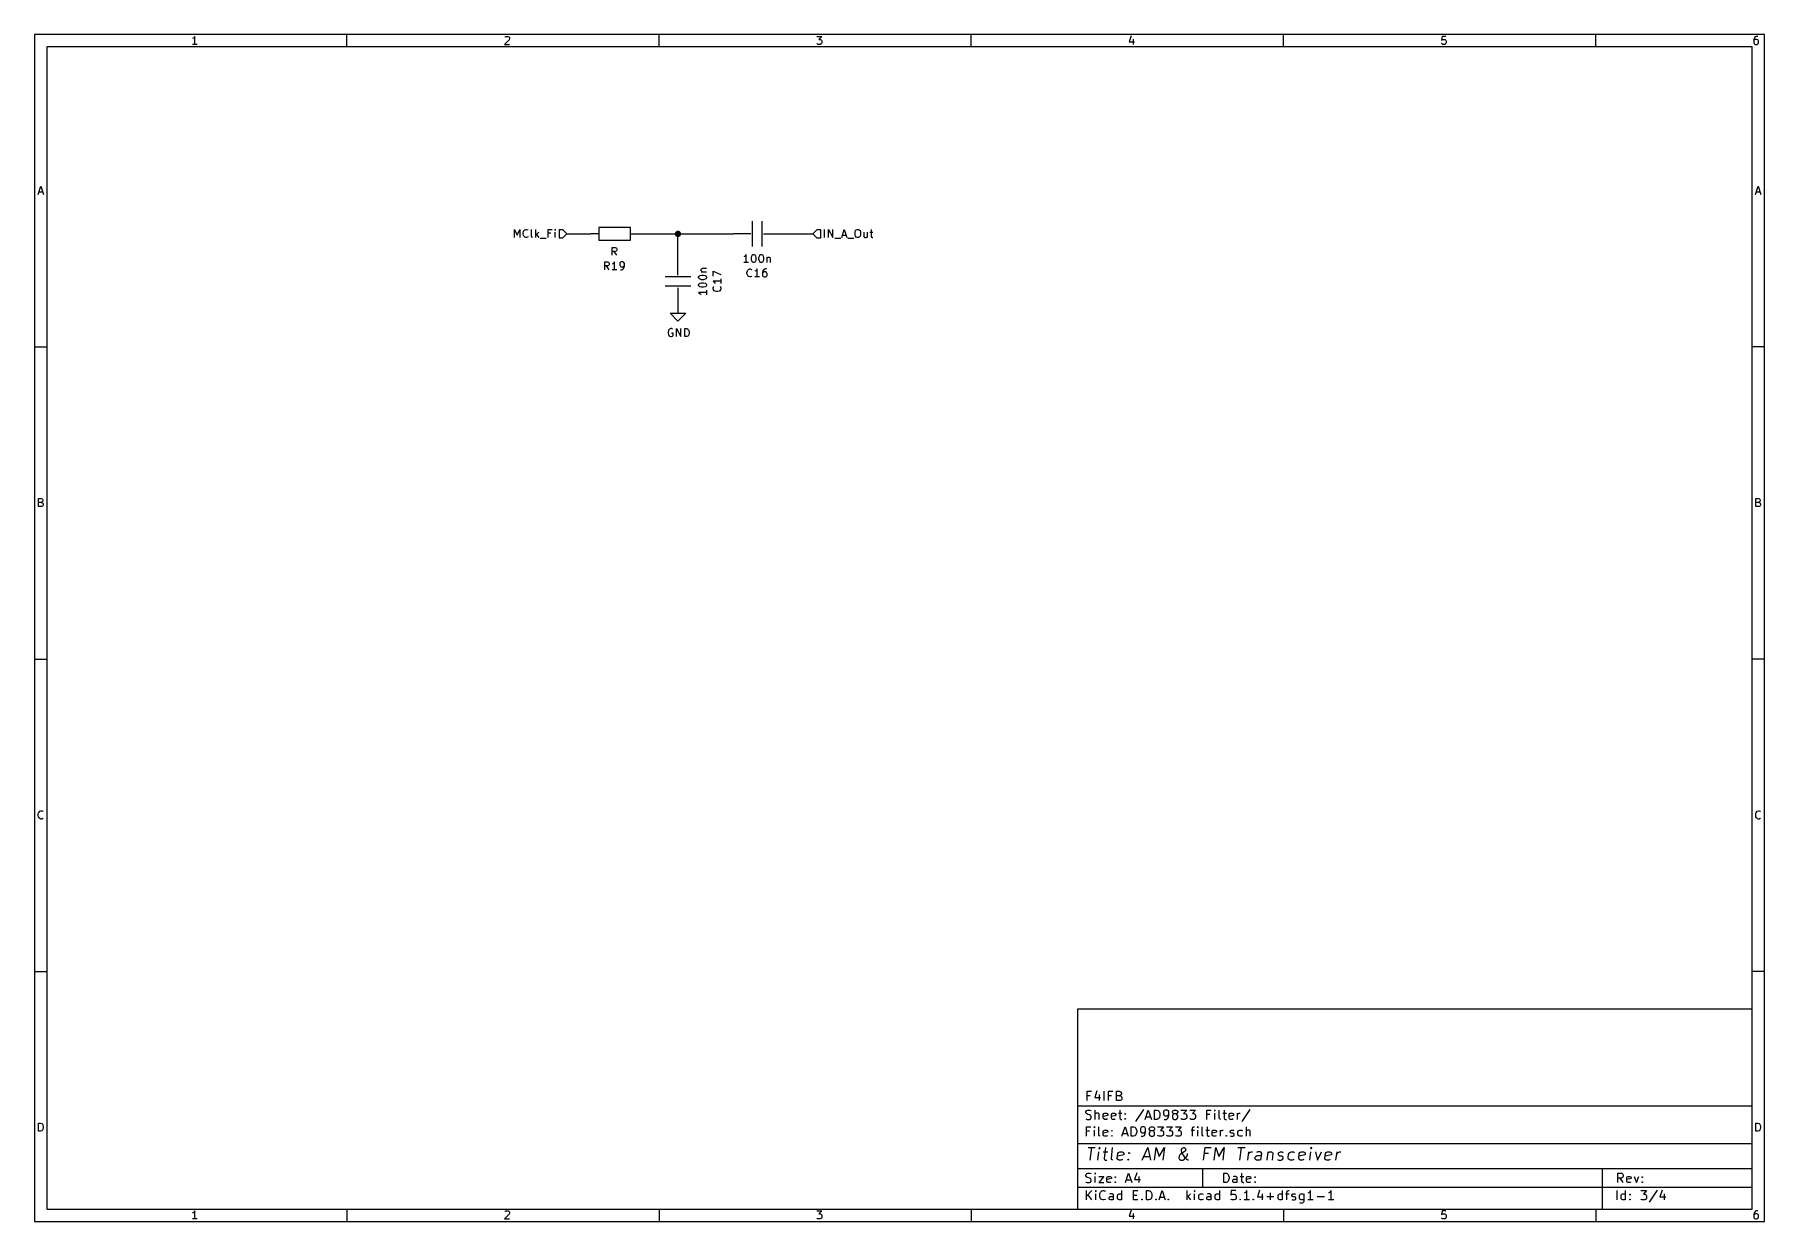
# Model space of a CAD drawing. Extents: x 0.4 to 11.3, y -7.9 to -0.4.
import ezdxf

# ---------------------------------------------------------------- set-up
doc = ezdxf.new("R2010")
doc.units = 0
doc.header["$MEASUREMENT"] = 0
for name, color, linetype in [('BROWN2', 54, 'CONTINUOUS'), ('CYAN2', 4, 'CONTINUOUS'), ('GREEN2', 3, 'CONTINUOUS'), ('RED2', 1, 'CONTINUOUS')]:
    doc.layers.add(name, color=color, linetype=linetype)

msp = doc.modelspace()

# ---------------------------------------------------------------- linework, layer by layer
at = {"layer": 'BROWN2', "linetype": 'CONTINUOUS'}
for p, q in [((3.42, -1.672), (3.42, -1.622)), ((3.42, -1.622), (3.437, -1.658)), ((3.437, -1.658), (3.453, -1.622)), ((3.453, -1.622), (3.453, -1.672)), ((3.475, -1.644), (3.477, -1.634)), ((3.477, -1.634), (3.479, -1.629)), ((3.479, -1.629), (3.484, -1.625)), ((3.484, -1.625), (3.491, -1.622)), ((3.491, -1.622), (3.496, -1.622)), ((3.496, -1.622), (3.503, -1.625)), ((3.503, -1.625), (3.506, -1.627)), ((3.527, -1.665), (3.527, -1.622)), ((3.553, -1.672), (3.553, -1.622)), ((3.632, -1.672), (3.632, -1.622)), ((3.632, -1.622), (3.656, -1.622)), ((3.675, -1.622), (3.672, -1.625)), ((3.672, -1.625), (3.675, -1.627)), ((3.677, -1.625), (3.675, -1.622)), ((3.675, -1.622), (3.675, -1.627)), ((3.675, -1.627), (3.677, -1.625)), ((3.725, -1.625), (3.7, -1.625)), ((3.7, -1.625), (3.7, -1.675)), ((3.75, -1.65), (3.725, -1.625)), ((5.325, -1.625), (5.3, -1.65)), ((5.35, -1.625), (5.325, -1.625)), ((5.35, -1.675), (5.35, -1.625)), ((5.374, -1.672), (5.374, -1.622)), ((5.398, -1.672), (5.398, -1.622)), ((5.398, -1.622), (5.427, -1.672)), ((5.427, -1.672), (5.427, -1.622)), ((5.482, -1.672), (5.498, -1.622)), ((5.498, -1.622), (5.515, -1.672)), ((5.567, -1.639), (5.57, -1.629)), ((5.57, -1.629), (5.574, -1.625)), ((5.574, -1.625), (5.579, -1.622)), ((5.579, -1.622), (5.589, -1.622)), ((5.589, -1.622), (5.593, -1.625)), ((5.593, -1.625), (5.598, -1.629)), ((5.598, -1.629), (5.601, -1.639)), ((5.667, -1.622), (5.667, -1.665)), ((3.475, -1.651), (3.475, -1.644)), ((3.477, -1.66), (3.475, -1.651)), ((3.479, -1.665), (3.477, -1.66)), ((3.484, -1.67), (3.479, -1.665)), ((3.491, -1.672), (3.484, -1.67)), ((3.496, -1.672), (3.491, -1.672)), ((3.503, -1.67), (3.496, -1.672)), ((3.506, -1.667), (3.503, -1.67)), ((3.529, -1.67), (3.527, -1.665)), ((3.534, -1.672), (3.529, -1.67)), ((3.572, -1.639), (3.553, -1.658)), ((3.558, -1.653), (3.572, -1.672)), ((3.582, -1.677), (3.62, -1.677)), ((3.648, -1.646), (3.632, -1.646)), ((3.675, -1.672), (3.675, -1.639)), ((3.7, -1.675), (3.725, -1.675)), ((3.725, -1.675), (3.75, -1.65)), ((5.3, -1.65), (5.325, -1.675)), ((5.325, -1.675), (5.35, -1.675)), ((5.439, -1.677), (5.477, -1.677)), ((5.486, -1.658), (5.51, -1.658)), ((5.52, -1.677), (5.558, -1.677)), ((5.567, -1.655), (5.567, -1.639)), ((5.57, -1.665), (5.567, -1.655)), ((5.574, -1.67), (5.57, -1.665)), ((5.579, -1.672), (5.574, -1.67)), ((5.589, -1.672), (5.579, -1.672)), ((5.593, -1.67), (5.589, -1.672)), ((5.598, -1.665), (5.593, -1.67)), ((5.601, -1.655), (5.598, -1.665)), ((5.601, -1.639), (5.601, -1.655)), ((5.622, -1.639), (5.622, -1.665)), ((5.622, -1.665), (5.624, -1.67)), ((5.624, -1.67), (5.629, -1.672)), ((5.629, -1.672), (5.636, -1.672)), ((5.636, -1.672), (5.641, -1.67)), ((5.641, -1.67), (5.643, -1.667)), ((5.643, -1.639), (5.643, -1.672)), ((5.66, -1.639), (5.679, -1.639)), ((5.667, -1.665), (5.67, -1.67)), ((5.67, -1.67), (5.674, -1.672)), ((5.674, -1.672), (5.679, -1.672))]:
    msp.add_line(p, q, dxfattribs=at)
at = {"layer": 'CYAN2', "linetype": 'CONTINUOUS'}
for p, q in [((4.036, -1.785), (4.036, -1.735)), ((4.036, -1.735), (4.055, -1.735)), ((4.055, -1.735), (4.06, -1.738)), ((4.06, -1.738), (4.063, -1.74)), ((4.063, -1.74), (4.065, -1.745)), ((3.988, -1.876), (3.988, -1.826)), ((3.988, -1.826), (4.007, -1.826)), ((4.007, -1.852), (3.988, -1.852)), ((4.016, -1.876), (4, -1.852)), ((4.007, -1.826), (4.012, -1.829)), ((4.012, -1.85), (4.007, -1.852)), ((4.012, -1.829), (4.014, -1.831)), ((4.014, -1.848), (4.012, -1.85)), ((4.014, -1.831), (4.016, -1.836)), ((4.016, -1.843), (4.014, -1.848)), ((4.016, -1.836), (4.016, -1.843)), ((4.04, -1.838), (4.035, -1.84)), ((4.055, -1.761), (4.036, -1.761)), ((4.045, -1.833), (4.04, -1.838)), ((4.05, -1.826), (4.045, -1.833)), ((4.065, -1.785), (4.048, -1.761)), ((4.05, -1.876), (4.05, -1.826)), ((4.06, -1.759), (4.055, -1.761)), ((4.063, -1.757), (4.06, -1.759)), ((4.065, -1.752), (4.063, -1.757)), ((4.065, -1.745), (4.065, -1.752)), ((4.085, -1.831), (4.083, -1.836)), ((4.083, -1.836), (4.083, -1.848)), ((4.083, -1.848), (4.085, -1.852)), ((4.088, -1.829), (4.085, -1.831)), ((4.085, -1.852), (4.088, -1.855)), ((4.093, -1.826), (4.088, -1.829)), ((4.102, -1.826), (4.093, -1.826)), ((4.107, -1.829), (4.102, -1.826)), ((4.109, -1.831), (4.107, -1.829)), ((4.107, -1.855), (4.109, -1.852)), ((4.112, -1.836), (4.109, -1.831)), ((4.109, -1.852), (4.112, -1.848)), ((4.112, -1.855), (4.112, -1.836)), ((4.87, -1.792), (4.865, -1.794)), ((4.894, -1.83), (4.865, -1.83)), ((4.875, -1.787), (4.87, -1.792)), ((4.879, -1.78), (4.875, -1.787)), ((4.879, -1.83), (4.879, -1.78)), ((4.913, -1.799), (4.915, -1.79)), ((4.913, -1.811), (4.913, -1.799)), ((4.915, -1.821), (4.913, -1.811)), ((4.915, -1.79), (4.917, -1.785)), ((4.917, -1.825), (4.915, -1.821)), ((4.917, -1.785), (4.92, -1.783)), ((4.92, -1.828), (4.917, -1.825)), ((4.92, -1.783), (4.925, -1.78)), ((4.925, -1.83), (4.92, -1.828)), ((4.925, -1.78), (4.929, -1.78)), ((4.929, -1.83), (4.925, -1.83)), ((4.929, -1.78), (4.934, -1.783)), ((4.934, -1.828), (4.929, -1.83)), ((4.934, -1.783), (4.936, -1.785)), ((4.936, -1.825), (4.934, -1.828)), ((4.936, -1.785), (4.939, -1.79)), ((4.939, -1.821), (4.936, -1.825)), ((4.939, -1.79), (4.941, -1.799)), ((4.941, -1.811), (4.939, -1.821)), ((4.941, -1.799), (4.941, -1.811)), ((4.96, -1.799), (4.963, -1.79)), ((4.96, -1.811), (4.96, -1.799)), ((4.963, -1.821), (4.96, -1.811)), ((4.963, -1.79), (4.965, -1.785)), ((4.965, -1.825), (4.963, -1.821)), ((4.965, -1.785), (4.967, -1.783)), ((4.967, -1.828), (4.965, -1.825)), ((4.967, -1.783), (4.972, -1.78)), ((4.972, -1.83), (4.967, -1.828)), ((4.972, -1.78), (4.977, -1.78)), ((4.977, -1.83), (4.972, -1.83)), ((4.977, -1.78), (4.982, -1.783)), ((4.982, -1.828), (4.977, -1.83)), ((4.982, -1.783), (4.984, -1.785)), ((4.984, -1.825), (4.982, -1.828)), ((4.984, -1.785), (4.986, -1.79)), ((4.986, -1.821), (4.984, -1.825)), ((4.986, -1.79), (4.989, -1.799)), ((4.989, -1.811), (4.986, -1.821)), ((4.989, -1.799), (4.989, -1.811)), ((5.01, -1.797), (5.01, -1.83)), ((5.01, -1.802), (5.013, -1.799)), ((5.013, -1.799), (5.017, -1.797)), ((5.017, -1.797), (5.025, -1.797)), ((5.025, -1.797), (5.029, -1.799)), ((5.029, -1.799), (5.032, -1.804)), ((5.032, -1.804), (5.032, -1.83)), ((4.064, -1.876), (4.035, -1.876)), ((4.088, -1.855), (4.093, -1.857)), ((4.088, -1.876), (4.097, -1.876)), ((4.093, -1.857), (4.102, -1.857)), ((4.097, -1.876), (4.102, -1.874)), ((4.102, -1.857), (4.107, -1.855)), ((4.102, -1.874), (4.104, -1.871)), ((4.104, -1.871), (4.109, -1.864)), ((4.109, -1.864), (4.112, -1.855)), ((4.58, -1.922), (4.583, -1.917)), ((4.58, -1.927), (4.58, -1.922)), ((4.583, -1.932), (4.58, -1.927)), ((4.583, -1.917), (4.585, -1.915)), ((4.585, -1.934), (4.583, -1.932)), ((4.585, -1.915), (4.59, -1.913)), ((4.59, -1.936), (4.585, -1.934)), ((4.585, -1.963), (4.59, -1.96)), ((4.59, -1.913), (4.599, -1.91)), ((4.599, -1.939), (4.59, -1.936)), ((4.59, -1.96), (4.599, -1.958)), ((4.597, -1.875), (4.599, -1.87)), ((4.597, -1.882), (4.597, -1.875)), ((4.599, -1.886), (4.597, -1.882)), ((4.597, -1.889), (4.63, -1.889)), ((4.599, -1.87), (4.604, -1.867)), ((4.602, -1.889), (4.599, -1.886)), ((4.599, -1.91), (4.611, -1.91)), ((4.611, -1.939), (4.599, -1.939)), ((4.599, -1.958), (4.611, -1.958)), ((4.604, -1.867), (4.63, -1.867)), ((4.611, -1.91), (4.621, -1.913)), ((4.621, -1.936), (4.611, -1.939)), ((4.611, -1.958), (4.621, -1.96)), ((4.621, -1.913), (4.625, -1.915)), ((4.625, -1.934), (4.621, -1.936)), ((4.621, -1.96), (4.625, -1.963)), ((4.625, -1.915), (4.628, -1.917)), ((4.628, -1.932), (4.625, -1.934)), ((4.628, -1.917), (4.63, -1.922)), ((4.63, -1.927), (4.628, -1.932)), ((4.63, -1.922), (4.63, -1.927)), ((4.671, -1.917), (4.671, -1.884)), ((4.671, -1.884), (4.721, -1.905)), ((4.721, -1.948), (4.671, -1.948)), ((4.671, -1.948), (4.678, -1.953)), ((4.678, -1.953), (4.683, -1.958)), ((4.683, -1.958), (4.685, -1.963)), ((4.721, -1.934), (4.721, -1.963)), ((4.885, -1.893), (4.888, -1.883)), ((4.885, -1.9), (4.885, -1.893)), ((4.888, -1.909), (4.885, -1.9)), ((4.888, -1.883), (4.89, -1.878)), ((4.89, -1.914), (4.888, -1.909)), ((4.89, -1.878), (4.895, -1.874)), ((4.895, -1.919), (4.89, -1.914)), ((4.895, -1.874), (4.902, -1.871)), ((4.902, -1.921), (4.895, -1.919)), ((4.902, -1.871), (4.907, -1.871)), ((4.907, -1.921), (4.902, -1.921)), ((4.907, -1.871), (4.914, -1.874)), ((4.914, -1.919), (4.907, -1.921)), ((4.914, -1.874), (4.916, -1.876)), ((4.916, -1.916), (4.914, -1.919)), ((4.94, -1.883), (4.935, -1.885)), ((4.964, -1.921), (4.935, -1.921)), ((4.945, -1.878), (4.94, -1.883)), ((4.95, -1.871), (4.945, -1.878)), ((4.95, -1.921), (4.95, -1.871)), ((4.985, -1.883), (4.983, -1.893)), ((4.983, -1.893), (4.983, -1.912)), ((4.985, -1.895), (4.983, -1.9)), ((4.983, -1.912), (4.985, -1.916)), ((4.99, -1.876), (4.985, -1.883)), ((4.988, -1.893), (4.985, -1.895)), ((4.985, -1.916), (4.988, -1.919)), ((4.993, -1.89), (4.988, -1.893)), ((4.988, -1.919), (4.993, -1.921)), ((4.993, -1.874), (4.99, -1.876)), ((4.997, -1.871), (4.993, -1.874)), ((5.002, -1.89), (4.993, -1.89)), ((4.993, -1.921), (5.002, -1.921)), ((5.007, -1.871), (4.997, -1.871)), ((5.007, -1.893), (5.002, -1.89)), ((5.002, -1.921), (5.007, -1.919)), ((5.009, -1.895), (5.007, -1.893)), ((5.007, -1.919), (5.009, -1.916)), ((5.012, -1.9), (5.009, -1.895)), ((5.009, -1.916), (5.012, -1.912)), ((5.012, -1.912), (5.012, -1.9)), ((4.58, -1.97), (4.583, -1.965)), ((4.58, -1.975), (4.58, -1.97)), ((4.583, -1.979), (4.58, -1.975)), ((4.63, -2.02), (4.58, -2.02)), ((4.58, -2.02), (4.587, -2.025)), ((4.583, -1.965), (4.585, -1.963)), ((4.585, -1.982), (4.583, -1.979)), ((4.59, -1.984), (4.585, -1.982)), ((4.587, -2.025), (4.592, -2.029)), ((4.599, -1.986), (4.59, -1.984)), ((4.592, -2.029), (4.594, -2.034)), ((4.611, -1.986), (4.599, -1.986)), ((4.621, -1.984), (4.611, -1.986)), ((4.625, -1.982), (4.621, -1.984)), ((4.625, -1.963), (4.628, -1.965)), ((4.628, -1.979), (4.625, -1.982)), ((4.628, -1.965), (4.63, -1.97)), ((4.63, -1.975), (4.628, -1.979)), ((4.63, -1.97), (4.63, -1.975)), ((4.63, -2.005), (4.63, -2.034)), ((4.671, -1.991), (4.674, -1.984)), ((4.671, -1.996), (4.671, -1.991)), ((4.674, -2.003), (4.671, -1.996)), ((4.674, -1.984), (4.676, -1.982)), ((4.678, -2.008), (4.674, -2.003)), ((4.683, -2.01), (4.678, -2.008)), ((4.693, -2.013), (4.683, -2.01)), ((4.7, -2.013), (4.693, -2.013)), ((4.709, -2.01), (4.7, -2.013)), ((4.714, -2.008), (4.709, -2.01)), ((4.719, -2.003), (4.714, -2.008)), ((4.716, -1.982), (4.719, -1.984)), ((4.719, -1.984), (4.721, -1.991)), ((4.721, -1.996), (4.719, -2.003)), ((4.721, -1.991), (4.721, -1.996)), ((4.39, -2.259), (4.388, -2.269)), ((4.388, -2.269), (4.388, -2.276)), ((4.388, -2.276), (4.39, -2.285)), ((4.393, -2.254), (4.39, -2.259)), ((4.39, -2.285), (4.393, -2.29)), ((4.397, -2.25), (4.393, -2.254)), ((4.393, -2.29), (4.397, -2.295)), ((4.405, -2.247), (4.397, -2.25)), ((4.412, -2.247), (4.405, -2.247)), ((4.419, -2.276), (4.409, -2.276)), ((4.416, -2.25), (4.412, -2.247)), ((4.419, -2.292), (4.419, -2.276)), ((4.44, -2.297), (4.44, -2.247)), ((4.44, -2.247), (4.469, -2.297)), ((4.469, -2.297), (4.469, -2.247)), ((4.493, -2.297), (4.493, -2.247)), ((4.493, -2.247), (4.505, -2.247)), ((4.505, -2.247), (4.512, -2.25)), ((4.512, -2.25), (4.516, -2.254)), ((4.516, -2.29), (4.512, -2.295)), ((4.516, -2.254), (4.519, -2.259)), ((4.519, -2.285), (4.516, -2.29)), ((4.519, -2.259), (4.521, -2.269)), ((4.521, -2.276), (4.519, -2.285)), ((4.521, -2.269), (4.521, -2.276)), ((4.397, -2.295), (4.405, -2.297)), ((4.405, -2.297), (4.409, -2.297)), ((4.409, -2.297), (4.416, -2.295)), ((4.416, -2.295), (4.419, -2.292)), ((4.505, -2.297), (4.493, -2.297)), ((4.512, -2.295), (4.505, -2.297))]:
    msp.add_line(p, q, dxfattribs=at)
at = {"layer": 'GREEN2', "linetype": 'CONTINUOUS'}
for p, q in [((3.75, -1.65), (3.9, -1.65)), ((4.2, -1.65), (4.45, -1.65)), ((4.45, -1.8), (4.45, -1.65)), ((4.45, -1.65), (4.8, -1.65)), ((5.1, -1.65), (5.3, -1.65))]:
    msp.add_line(p, q, dxfattribs=at)
at = {"layer": 'GREEN2', "const_width": 0.02}
msp.add_lwpolyline([(4.44, -1.65, 1), (4.46, -1.65, 1)], format="xyb", close=True, dxfattribs=at)
at = {"layer": 'RED2', "linetype": 'CONTINUOUS'}
for p, q in [((0.394, -0.394), (0.394, -7.874)), ((11.299, -0.394), (0.394, -0.394)), ((1.395, -0.417), (1.39, -0.419)), ((1.4, -0.412), (1.395, -0.417)), ((1.405, -0.405), (1.4, -0.412)), ((1.405, -0.456), (1.405, -0.405)), ((2.362, -0.472), (2.362, -0.394)), ((3.385, -0.426), (3.356, -0.456)), ((3.358, -0.409), (3.361, -0.407)), ((3.361, -0.407), (3.366, -0.405)), ((3.366, -0.405), (3.378, -0.405)), ((3.378, -0.405), (3.383, -0.407)), ((3.383, -0.407), (3.385, -0.409)), ((3.385, -0.409), (3.387, -0.414)), ((3.387, -0.419), (3.385, -0.426)), ((3.387, -0.414), (3.387, -0.419)), ((4.331, -0.472), (4.331, -0.394)), ((5.325, -0.405), (5.356, -0.405)), ((5.356, -0.405), (5.339, -0.424)), ((5.339, -0.424), (5.347, -0.424)), ((5.347, -0.424), (5.352, -0.426)), ((5.352, -0.426), (5.354, -0.429)), ((5.354, -0.429), (5.356, -0.434)), ((5.356, -0.434), (5.356, -0.446)), ((6.299, -0.472), (6.299, -0.394)), ((7.307, -0.402), (7.295, -0.439)), ((7.32, -0.422), (7.32, -0.456)), ((8.268, -0.472), (8.268, -0.394)), ((9.267, -0.405), (9.264, -0.429)), ((9.264, -0.429), (9.267, -0.426)), ((9.291, -0.405), (9.267, -0.405)), ((9.267, -0.426), (9.272, -0.424)), ((9.272, -0.424), (9.284, -0.424)), ((9.284, -0.424), (9.289, -0.426)), ((9.289, -0.426), (9.291, -0.429)), ((9.291, -0.429), (9.293, -0.434)), ((9.293, -0.434), (9.293, -0.446)), ((10.236, -0.472), (10.236, -0.394)), ((11.235, -0.417), (11.232, -0.426)), ((11.232, -0.426), (11.232, -0.446)), ((11.235, -0.429), (11.232, -0.434)), ((11.24, -0.409), (11.235, -0.417)), ((11.237, -0.426), (11.235, -0.429)), ((11.242, -0.424), (11.237, -0.426)), ((11.242, -0.407), (11.24, -0.409)), ((11.247, -0.405), (11.242, -0.407)), ((11.252, -0.424), (11.242, -0.424)), ((11.257, -0.405), (11.247, -0.405)), ((11.257, -0.426), (11.252, -0.424)), ((11.259, -0.429), (11.257, -0.426)), ((11.261, -0.434), (11.259, -0.429)), ((11.261, -0.446), (11.261, -0.434)), ((11.299, -7.874), (11.299, -0.394)), ((0.472, -0.472), (0.472, -7.796)), ((11.221, -0.472), (0.472, -0.472)), ((1.419, -0.456), (1.39, -0.456)), ((3.356, -0.456), (3.387, -0.456)), ((5.327, -0.453), (5.325, -0.451)), ((5.332, -0.456), (5.327, -0.453)), ((5.347, -0.456), (5.332, -0.456)), ((5.352, -0.453), (5.347, -0.456)), ((5.354, -0.451), (5.352, -0.453)), ((5.356, -0.446), (5.354, -0.451)), ((7.295, -0.439), (7.327, -0.439)), ((9.267, -0.453), (9.264, -0.451)), ((9.272, -0.456), (9.267, -0.453)), ((9.284, -0.456), (9.272, -0.456)), ((9.289, -0.453), (9.284, -0.456)), ((9.291, -0.451), (9.289, -0.453)), ((9.293, -0.446), (9.291, -0.451)), ((11.221, -7.796), (11.221, -0.472)), ((11.232, -0.446), (11.235, -0.451)), ((11.235, -0.451), (11.237, -0.453)), ((11.237, -0.453), (11.242, -0.456)), ((11.242, -0.456), (11.252, -0.456)), ((11.252, -0.456), (11.257, -0.453)), ((11.257, -0.453), (11.259, -0.451)), ((11.259, -0.451), (11.261, -0.446)), ((0.416, -1.401), (0.433, -1.35)), ((0.42, -1.386), (0.445, -1.386)), ((0.433, -1.35), (0.45, -1.401)), ((11.243, -1.401), (11.26, -1.35)), ((11.247, -1.386), (11.272, -1.386)), ((11.26, -1.35), (11.277, -1.401)), ((4.15, -1.61), (3.95, -1.61)), ((3.95, -1.61), (3.95, -1.69)), ((4.15, -1.69), (4.15, -1.61)), ((4.92, -1.73), (4.92, -1.57)), ((4.98, -1.73), (4.98, -1.57)), ((3.95, -1.65), (3.9, -1.65)), ((3.95, -1.69), (4.15, -1.69)), ((4.15, -1.65), (4.2, -1.65)), ((4.91, -1.65), (4.8, -1.65)), ((4.99, -1.65), (5.1, -1.65)), ((4.45, -1.91), (4.45, -1.8)), ((4.53, -1.92), (4.37, -1.92)), ((4.53, -1.98), (4.37, -1.98)), ((4.45, -1.99), (4.45, -2.1)), ((4.45, -2.2), (4.4, -2.15)), ((4.4, -2.15), (4.45, -2.15)), ((4.45, -2.1), (4.45, -2.15)), ((4.45, -2.15), (4.5, -2.15)), ((4.5, -2.15), (4.45, -2.2)), ((0.394, -2.362), (0.472, -2.362)), ((11.299, -2.362), (11.221, -2.362)), ((0.419, -3.369), (0.419, -3.318)), ((0.419, -3.318), (0.436, -3.318)), ((0.436, -3.342), (0.419, -3.342)), ((0.439, -3.369), (0.419, -3.369)), ((0.436, -3.318), (0.441, -3.32)), ((0.441, -3.339), (0.436, -3.342)), ((0.436, -3.342), (0.443, -3.344)), ((0.443, -3.366), (0.439, -3.369)), ((0.441, -3.32), (0.443, -3.322)), ((0.443, -3.337), (0.441, -3.339)), ((0.443, -3.322), (0.446, -3.327)), ((0.446, -3.332), (0.443, -3.337)), ((0.443, -3.344), (0.446, -3.347)), ((0.446, -3.364), (0.443, -3.366)), ((0.446, -3.327), (0.446, -3.332)), ((0.446, -3.347), (0.448, -3.352)), ((0.448, -3.359), (0.446, -3.364)), ((0.448, -3.352), (0.448, -3.359)), ((11.246, -3.369), (11.246, -3.318)), ((11.246, -3.318), (11.263, -3.318)), ((11.263, -3.342), (11.246, -3.342)), ((11.266, -3.369), (11.246, -3.369)), ((11.263, -3.318), (11.268, -3.32)), ((11.268, -3.339), (11.263, -3.342)), ((11.263, -3.342), (11.27, -3.344)), ((11.27, -3.366), (11.266, -3.369)), ((11.268, -3.32), (11.27, -3.322)), ((11.27, -3.337), (11.268, -3.339)), ((11.27, -3.322), (11.273, -3.327)), ((11.273, -3.332), (11.27, -3.337)), ((11.27, -3.344), (11.273, -3.347)), ((11.273, -3.364), (11.27, -3.366)), ((11.273, -3.327), (11.273, -3.332)), ((11.273, -3.347), (11.275, -3.352)), ((11.275, -3.359), (11.273, -3.364)), ((11.275, -3.352), (11.275, -3.359)), ((0.394, -4.331), (0.472, -4.331)), ((11.299, -4.331), (11.221, -4.331)), ((0.417, -5.308), (0.419, -5.299)), ((0.417, -5.316), (0.417, -5.308)), ((0.419, -5.325), (0.417, -5.316)), ((0.419, -5.299), (0.422, -5.294)), ((0.422, -5.33), (0.419, -5.325)), ((0.422, -5.294), (0.426, -5.289)), ((0.426, -5.335), (0.422, -5.33)), ((0.426, -5.289), (0.434, -5.287)), ((0.434, -5.338), (0.426, -5.335)), ((0.434, -5.287), (0.439, -5.287)), ((0.439, -5.338), (0.434, -5.338)), ((0.439, -5.287), (0.446, -5.289)), ((0.446, -5.335), (0.439, -5.338)), ((0.446, -5.289), (0.448, -5.291)), ((0.448, -5.333), (0.446, -5.335)), ((11.244, -5.308), (11.246, -5.299)), ((11.244, -5.316), (11.244, -5.308)), ((11.246, -5.325), (11.244, -5.316)), ((11.246, -5.299), (11.249, -5.294)), ((11.249, -5.33), (11.246, -5.325)), ((11.249, -5.294), (11.253, -5.289)), ((11.253, -5.335), (11.249, -5.33)), ((11.253, -5.289), (11.261, -5.287)), ((11.261, -5.338), (11.253, -5.335)), ((11.261, -5.287), (11.266, -5.287)), ((11.266, -5.338), (11.261, -5.338)), ((11.266, -5.287), (11.273, -5.289)), ((11.273, -5.335), (11.266, -5.338)), ((11.273, -5.289), (11.275, -5.291)), ((11.275, -5.333), (11.273, -5.335)), ((0.394, -6.299), (0.472, -6.299)), ((11.299, -6.299), (11.221, -6.299)), ((6.969, -6.536), (6.969, -7.796)), ((11.221, -6.536), (6.969, -6.536)), ((11.221, -7.796), (11.221, -6.536)), ((7.029, -7.113), (7.029, -7.054)), ((7.029, -7.054), (7.057, -7.054)), ((7.049, -7.082), (7.029, -7.082)), ((7.091, -7.051), (7.077, -7.094)), ((7.105, -7.074), (7.105, -7.113)), ((7.136, -7.113), (7.136, -7.054)), ((7.164, -7.113), (7.164, -7.054)), ((7.164, -7.054), (7.192, -7.054)), ((7.184, -7.082), (7.164, -7.082)), ((7.215, -7.113), (7.215, -7.054)), ((7.215, -7.054), (7.234, -7.054)), ((7.234, -7.082), (7.215, -7.082)), ((7.234, -7.054), (7.24, -7.057)), ((7.24, -7.079), (7.234, -7.082)), ((7.234, -7.082), (7.243, -7.085)), ((7.24, -7.057), (7.243, -7.06)), ((7.243, -7.077), (7.24, -7.079)), ((7.243, -7.06), (7.246, -7.065)), ((7.246, -7.071), (7.243, -7.077)), ((7.243, -7.085), (7.246, -7.088)), ((7.246, -7.065), (7.246, -7.071)), ((7.246, -7.088), (7.248, -7.094)), ((6.969, -7.146), (11.221, -7.146)), ((7.022, -7.183), (7.025, -7.178)), ((7.022, -7.189), (7.022, -7.183)), ((7.025, -7.195), (7.022, -7.189)), ((7.025, -7.178), (7.027, -7.175)), ((7.027, -7.197), (7.025, -7.195)), ((7.027, -7.175), (7.033, -7.172)), ((7.033, -7.2), (7.027, -7.197)), ((7.033, -7.172), (7.047, -7.172)), ((7.047, -7.172), (7.055, -7.175)), ((7.077, -7.094), (7.114, -7.094)), ((7.081, -7.231), (7.081, -7.172)), ((7.084, -7.195), (7.081, -7.197)), ((7.089, -7.192), (7.084, -7.195)), ((7.098, -7.192), (7.089, -7.192)), ((7.103, -7.195), (7.098, -7.192)), ((7.106, -7.2), (7.103, -7.195)), ((7.131, -7.2), (7.134, -7.195)), ((7.134, -7.195), (7.14, -7.192)), ((7.14, -7.192), (7.151, -7.192)), ((7.151, -7.192), (7.157, -7.195)), ((7.157, -7.195), (7.159, -7.2)), ((7.182, -7.2), (7.185, -7.195)), ((7.185, -7.195), (7.19, -7.192)), ((7.19, -7.192), (7.202, -7.192)), ((7.202, -7.192), (7.207, -7.195)), ((7.207, -7.195), (7.21, -7.2)), ((7.237, -7.113), (7.215, -7.113)), ((7.227, -7.192), (7.249, -7.192)), ((7.235, -7.172), (7.235, -7.223)), ((7.243, -7.11), (7.237, -7.113)), ((7.246, -7.108), (7.243, -7.11)), ((7.248, -7.102), (7.246, -7.108)), ((7.248, -7.094), (7.248, -7.102)), ((7.266, -7.197), (7.269, -7.195)), ((7.269, -7.2), (7.266, -7.197)), ((7.269, -7.195), (7.272, -7.197)), ((7.269, -7.195), (7.269, -7.2)), ((7.272, -7.197), (7.269, -7.2)), ((7.384, -7.169), (7.334, -7.245)), ((7.395, -7.231), (7.415, -7.172)), ((7.415, -7.172), (7.435, -7.231)), ((7.454, -7.231), (7.454, -7.172)), ((7.454, -7.172), (7.468, -7.172)), ((7.468, -7.172), (7.477, -7.175)), ((7.477, -7.175), (7.483, -7.181)), ((7.483, -7.181), (7.485, -7.186)), ((7.485, -7.186), (7.488, -7.197)), ((7.488, -7.197), (7.488, -7.206)), ((7.513, -7.178), (7.511, -7.183)), ((7.511, -7.183), (7.511, -7.197)), ((7.511, -7.197), (7.513, -7.203)), ((7.516, -7.175), (7.513, -7.178)), ((7.522, -7.172), (7.516, -7.175)), ((7.533, -7.172), (7.522, -7.172)), ((7.539, -7.175), (7.533, -7.172)), ((7.542, -7.178), (7.539, -7.175)), ((7.544, -7.183), (7.542, -7.178)), ((7.542, -7.203), (7.544, -7.197)), ((7.544, -7.206), (7.544, -7.183)), ((7.567, -7.183), (7.57, -7.178)), ((7.567, -7.186), (7.567, -7.183)), ((7.57, -7.192), (7.567, -7.186)), ((7.57, -7.178), (7.572, -7.175)), ((7.572, -7.195), (7.57, -7.192)), ((7.572, -7.175), (7.578, -7.172)), ((7.578, -7.197), (7.572, -7.195)), ((7.578, -7.197), (7.572, -7.2)), ((7.578, -7.172), (7.589, -7.172)), ((7.589, -7.197), (7.578, -7.197)), ((7.589, -7.172), (7.595, -7.175)), ((7.595, -7.195), (7.589, -7.197)), ((7.595, -7.2), (7.589, -7.197)), ((7.595, -7.175), (7.598, -7.178)), ((7.598, -7.192), (7.595, -7.195)), ((7.598, -7.178), (7.601, -7.183)), ((7.601, -7.186), (7.598, -7.192)), ((7.601, -7.183), (7.601, -7.186)), ((7.62, -7.172), (7.657, -7.172)), ((7.657, -7.172), (7.637, -7.195)), ((7.637, -7.195), (7.645, -7.195)), ((7.645, -7.195), (7.651, -7.197)), ((7.651, -7.197), (7.654, -7.2)), ((7.676, -7.172), (7.713, -7.172)), ((7.713, -7.172), (7.693, -7.195)), ((7.693, -7.195), (7.702, -7.195)), ((7.702, -7.195), (7.707, -7.197)), ((7.707, -7.197), (7.71, -7.2)), ((7.783, -7.231), (7.783, -7.172)), ((7.783, -7.172), (7.811, -7.172)), ((7.834, -7.172), (7.831, -7.175)), ((7.831, -7.175), (7.834, -7.178)), ((7.837, -7.175), (7.834, -7.172)), ((7.834, -7.172), (7.834, -7.178)), ((7.834, -7.178), (7.837, -7.175)), ((7.834, -7.231), (7.834, -7.192)), ((7.862, -7.223), (7.862, -7.172)), ((7.884, -7.192), (7.907, -7.192)), ((7.893, -7.172), (7.893, -7.223)), ((7.924, -7.2), (7.926, -7.195)), ((7.926, -7.195), (7.932, -7.192)), ((7.932, -7.192), (7.943, -7.192)), ((7.943, -7.192), (7.949, -7.195)), ((7.949, -7.195), (7.952, -7.2)), ((7.977, -7.231), (7.977, -7.192)), ((7.977, -7.203), (7.98, -7.197)), ((7.98, -7.197), (7.983, -7.195)), ((7.983, -7.195), (7.988, -7.192)), ((7.988, -7.192), (7.994, -7.192)), ((8.056, -7.169), (8.005, -7.245)), ((0.419, -7.306), (0.419, -7.255)), ((0.419, -7.255), (0.431, -7.255)), ((0.431, -7.306), (0.419, -7.306)), ((0.431, -7.255), (0.439, -7.257)), ((0.439, -7.303), (0.431, -7.306)), ((0.439, -7.257), (0.443, -7.262)), ((0.443, -7.298), (0.439, -7.303)), ((0.443, -7.262), (0.446, -7.267)), ((0.446, -7.293), (0.443, -7.298)), ((0.446, -7.267), (0.448, -7.276)), ((0.448, -7.284), (0.446, -7.293)), ((0.448, -7.276), (0.448, -7.284)), ((7.022, -7.228), (7.03, -7.231)), ((7.025, -7.337), (7.025, -7.278)), ((7.025, -7.278), (7.053, -7.278)), ((7.044, -7.306), (7.025, -7.306)), ((7.03, -7.231), (7.044, -7.231)), ((7.044, -7.203), (7.033, -7.2)), ((7.05, -7.206), (7.044, -7.203)), ((7.044, -7.231), (7.05, -7.228)), ((7.053, -7.209), (7.05, -7.206)), ((7.05, -7.228), (7.053, -7.226)), ((7.055, -7.214), (7.053, -7.209)), ((7.053, -7.226), (7.055, -7.22)), ((7.055, -7.22), (7.055, -7.214)), ((7.075, -7.278), (7.072, -7.281)), ((7.072, -7.281), (7.075, -7.284)), ((7.078, -7.281), (7.075, -7.278)), ((7.075, -7.278), (7.075, -7.284)), ((7.075, -7.284), (7.078, -7.281)), ((7.075, -7.337), (7.075, -7.298)), ((7.103, -7.329), (7.103, -7.278)), ((7.106, -7.231), (7.106, -7.2)), ((7.131, -7.223), (7.131, -7.2)), ((7.159, -7.206), (7.131, -7.212)), ((7.134, -7.228), (7.131, -7.223)), ((7.131, -7.306), (7.134, -7.301)), ((7.131, -7.329), (7.131, -7.306)), ((7.14, -7.231), (7.134, -7.228)), ((7.134, -7.301), (7.14, -7.298)), ((7.151, -7.231), (7.14, -7.231)), ((7.14, -7.298), (7.151, -7.298)), ((7.157, -7.228), (7.151, -7.231)), ((7.151, -7.298), (7.157, -7.301)), ((7.157, -7.301), (7.159, -7.306)), ((7.159, -7.2), (7.159, -7.206)), ((7.159, -7.306), (7.159, -7.312)), ((7.182, -7.223), (7.182, -7.2)), ((7.21, -7.206), (7.182, -7.212)), ((7.185, -7.228), (7.182, -7.223)), ((7.182, -7.303), (7.185, -7.301)), ((7.185, -7.306), (7.182, -7.303)), ((7.19, -7.231), (7.185, -7.228)), ((7.185, -7.301), (7.188, -7.303)), ((7.185, -7.301), (7.185, -7.306)), ((7.188, -7.303), (7.185, -7.306)), ((7.202, -7.231), (7.19, -7.231)), ((7.207, -7.228), (7.202, -7.231)), ((7.21, -7.2), (7.21, -7.206)), ((7.235, -7.223), (7.238, -7.228)), ((7.238, -7.228), (7.244, -7.231)), ((7.244, -7.231), (7.249, -7.231)), ((7.249, -7.337), (7.269, -7.278)), ((7.266, -7.228), (7.269, -7.226)), ((7.269, -7.231), (7.266, -7.228)), ((7.269, -7.226), (7.272, -7.228)), ((7.269, -7.226), (7.269, -7.231)), ((7.272, -7.228), (7.269, -7.231)), ((7.269, -7.278), (7.289, -7.337)), ((7.308, -7.337), (7.308, -7.278)), ((7.308, -7.278), (7.322, -7.278)), ((7.322, -7.278), (7.331, -7.281)), ((7.331, -7.281), (7.336, -7.287)), ((7.336, -7.287), (7.339, -7.292)), ((7.339, -7.292), (7.342, -7.303)), ((7.342, -7.303), (7.342, -7.312)), ((7.367, -7.284), (7.365, -7.289)), ((7.365, -7.289), (7.365, -7.303)), ((7.365, -7.303), (7.367, -7.309)), ((7.37, -7.281), (7.367, -7.284)), ((7.376, -7.278), (7.37, -7.281)), ((7.387, -7.278), (7.376, -7.278)), ((7.393, -7.281), (7.387, -7.278)), ((7.395, -7.284), (7.393, -7.281)), ((7.398, -7.289), (7.395, -7.284)), ((7.395, -7.309), (7.398, -7.303)), ((7.398, -7.312), (7.398, -7.289)), ((7.401, -7.214), (7.429, -7.214)), ((7.421, -7.289), (7.424, -7.284)), ((7.421, -7.292), (7.421, -7.289)), ((7.424, -7.298), (7.421, -7.292)), ((7.424, -7.284), (7.426, -7.281)), ((7.426, -7.301), (7.424, -7.298)), ((7.426, -7.306), (7.424, -7.309)), ((7.426, -7.281), (7.432, -7.278)), ((7.432, -7.303), (7.426, -7.301)), ((7.432, -7.303), (7.426, -7.306)), ((7.432, -7.278), (7.443, -7.278)), ((7.443, -7.303), (7.432, -7.303)), ((7.443, -7.278), (7.449, -7.281)), ((7.449, -7.301), (7.443, -7.303)), ((7.449, -7.306), (7.443, -7.303)), ((7.449, -7.281), (7.452, -7.284)), ((7.452, -7.298), (7.449, -7.301)), ((7.452, -7.309), (7.449, -7.306)), ((7.452, -7.284), (7.454, -7.289)), ((7.454, -7.292), (7.452, -7.298)), ((7.468, -7.231), (7.454, -7.231)), ((7.454, -7.289), (7.454, -7.292)), ((7.477, -7.228), (7.468, -7.231)), ((7.474, -7.278), (7.511, -7.278)), ((7.483, -7.223), (7.477, -7.228)), ((7.485, -7.217), (7.483, -7.223)), ((7.488, -7.206), (7.485, -7.217)), ((7.511, -7.278), (7.491, -7.301)), ((7.491, -7.301), (7.499, -7.301)), ((7.499, -7.301), (7.505, -7.303)), ((7.505, -7.303), (7.508, -7.306)), ((7.508, -7.306), (7.511, -7.312)), ((7.513, -7.203), (7.516, -7.206)), ((7.516, -7.206), (7.522, -7.209)), ((7.516, -7.231), (7.527, -7.231)), ((7.522, -7.209), (7.533, -7.209)), ((7.527, -7.231), (7.533, -7.228)), ((7.53, -7.278), (7.567, -7.278)), ((7.533, -7.209), (7.539, -7.206)), ((7.533, -7.228), (7.536, -7.226)), ((7.536, -7.226), (7.542, -7.217)), ((7.539, -7.206), (7.542, -7.203)), ((7.542, -7.217), (7.544, -7.206)), ((7.567, -7.278), (7.547, -7.301)), ((7.547, -7.301), (7.556, -7.301)), ((7.556, -7.301), (7.561, -7.303)), ((7.561, -7.303), (7.564, -7.306)), ((7.564, -7.306), (7.567, -7.312)), ((7.57, -7.203), (7.567, -7.209)), ((7.567, -7.209), (7.567, -7.22)), ((7.567, -7.22), (7.57, -7.226)), ((7.572, -7.2), (7.57, -7.203)), ((7.57, -7.226), (7.572, -7.228)), ((7.572, -7.228), (7.578, -7.231)), ((7.578, -7.231), (7.589, -7.231)), ((7.586, -7.278), (7.623, -7.278)), ((7.589, -7.231), (7.595, -7.228)), ((7.598, -7.203), (7.595, -7.2)), ((7.595, -7.228), (7.598, -7.226)), ((7.601, -7.209), (7.598, -7.203)), ((7.598, -7.226), (7.601, -7.22)), ((7.601, -7.22), (7.601, -7.209)), ((7.623, -7.278), (7.603, -7.301)), ((7.603, -7.301), (7.612, -7.301)), ((7.612, -7.301), (7.617, -7.303)), ((7.617, -7.303), (7.62, -7.306)), ((7.623, -7.228), (7.62, -7.226)), ((7.62, -7.306), (7.623, -7.312)), ((7.629, -7.231), (7.623, -7.228)), ((7.645, -7.231), (7.629, -7.231)), ((7.651, -7.228), (7.645, -7.231)), ((7.654, -7.226), (7.651, -7.228)), ((7.654, -7.2), (7.657, -7.206)), ((7.657, -7.22), (7.654, -7.226)), ((7.657, -7.206), (7.657, -7.22)), ((7.679, -7.228), (7.676, -7.226)), ((7.685, -7.231), (7.679, -7.228)), ((7.702, -7.231), (7.685, -7.231)), ((7.685, -7.298), (7.707, -7.298)), ((7.693, -7.287), (7.696, -7.281)), ((7.693, -7.337), (7.693, -7.287)), ((7.696, -7.281), (7.702, -7.278)), ((7.707, -7.228), (7.702, -7.231)), ((7.702, -7.278), (7.707, -7.278)), ((7.71, -7.226), (7.707, -7.228)), ((7.71, -7.2), (7.713, -7.206)), ((7.713, -7.22), (7.71, -7.226)), ((7.713, -7.206), (7.713, -7.22)), ((7.727, -7.278), (7.724, -7.281)), ((7.724, -7.281), (7.727, -7.284)), ((7.73, -7.281), (7.727, -7.278)), ((7.727, -7.278), (7.727, -7.284)), ((7.727, -7.284), (7.73, -7.281)), ((7.727, -7.337), (7.727, -7.298)), ((7.755, -7.329), (7.755, -7.278)), ((7.778, -7.298), (7.8, -7.298)), ((7.803, -7.2), (7.783, -7.2)), ((7.786, -7.278), (7.786, -7.329)), ((7.817, -7.306), (7.82, -7.301)), ((7.817, -7.329), (7.817, -7.306)), ((7.82, -7.301), (7.825, -7.298)), ((7.825, -7.298), (7.837, -7.298)), ((7.837, -7.298), (7.842, -7.301)), ((7.842, -7.301), (7.845, -7.306)), ((7.845, -7.306), (7.845, -7.312)), ((7.865, -7.228), (7.862, -7.223)), ((7.87, -7.231), (7.865, -7.228)), ((7.87, -7.337), (7.87, -7.298)), ((7.87, -7.309), (7.873, -7.303)), ((7.873, -7.303), (7.876, -7.301)), ((7.876, -7.301), (7.881, -7.298)), ((7.881, -7.298), (7.887, -7.298)), ((7.893, -7.223), (7.896, -7.228)), ((7.896, -7.228), (7.901, -7.231)), ((7.901, -7.231), (7.907, -7.231)), ((7.924, -7.223), (7.924, -7.2)), ((7.952, -7.206), (7.924, -7.212)), ((7.926, -7.228), (7.924, -7.223)), ((7.932, -7.231), (7.926, -7.228)), ((7.943, -7.231), (7.932, -7.231)), ((7.932, -7.306), (7.935, -7.301)), ((7.932, -7.309), (7.932, -7.306)), ((7.935, -7.301), (7.94, -7.298)), ((7.94, -7.298), (7.949, -7.298)), ((7.949, -7.228), (7.943, -7.231)), ((7.949, -7.298), (7.955, -7.301)), ((7.952, -7.2), (7.952, -7.206)), ((7.98, -7.309), (7.983, -7.303)), ((7.983, -7.303), (7.985, -7.301)), ((7.985, -7.301), (7.991, -7.298)), ((7.991, -7.298), (8.002, -7.298)), ((8.002, -7.298), (8.008, -7.301)), ((8.033, -7.337), (8.033, -7.278)), ((8.036, -7.301), (8.033, -7.303)), ((8.042, -7.298), (8.036, -7.301)), ((8.05, -7.298), (8.042, -7.298)), ((8.056, -7.301), (8.05, -7.298)), ((8.058, -7.306), (8.056, -7.301)), ((8.058, -7.337), (8.058, -7.306)), ((11.246, -7.306), (11.246, -7.255)), ((11.246, -7.255), (11.258, -7.255)), ((11.258, -7.306), (11.246, -7.306)), ((11.258, -7.255), (11.266, -7.257)), ((11.266, -7.303), (11.258, -7.306)), ((11.266, -7.257), (11.27, -7.262)), ((11.27, -7.298), (11.266, -7.303)), ((11.27, -7.262), (11.273, -7.267)), ((11.273, -7.293), (11.27, -7.298)), ((11.273, -7.267), (11.275, -7.276)), ((11.275, -7.284), (11.273, -7.293)), ((11.275, -7.276), (11.275, -7.284)), ((6.969, -7.382), (11.221, -7.382)), ((7.036, -7.409), (7.081, -7.409)), ((7.048, -7.488), (7.058, -7.409)), ((7.106, -7.334), (7.103, -7.329)), ((7.107, -7.409), (7.103, -7.413)), ((7.103, -7.413), (7.106, -7.417)), ((7.112, -7.337), (7.106, -7.334)), ((7.107, -7.409), (7.106, -7.417)), ((7.106, -7.417), (7.111, -7.413)), ((7.111, -7.413), (7.107, -7.409)), ((7.159, -7.312), (7.131, -7.318)), ((7.134, -7.334), (7.131, -7.329)), ((7.14, -7.337), (7.134, -7.334)), ((7.145, -7.409), (7.136, -7.477)), ((7.151, -7.337), (7.14, -7.337)), ((7.157, -7.334), (7.151, -7.337)), ((7.182, -7.334), (7.185, -7.332)), ((7.185, -7.337), (7.182, -7.334)), ((7.182, -7.477), (7.19, -7.409)), ((7.185, -7.332), (7.188, -7.334)), ((7.185, -7.332), (7.185, -7.337)), ((7.188, -7.334), (7.185, -7.337)), ((7.255, -7.32), (7.283, -7.32)), ((7.322, -7.337), (7.308, -7.337)), ((7.331, -7.334), (7.322, -7.337)), ((7.336, -7.329), (7.331, -7.334)), ((7.339, -7.323), (7.336, -7.329)), ((7.342, -7.312), (7.339, -7.323)), ((7.367, -7.309), (7.37, -7.312)), ((7.37, -7.312), (7.376, -7.315)), ((7.37, -7.337), (7.381, -7.337)), ((7.376, -7.315), (7.387, -7.315)), ((7.376, -7.488), (7.412, -7.409)), ((7.381, -7.337), (7.387, -7.334)), ((7.387, -7.315), (7.393, -7.312)), ((7.387, -7.334), (7.39, -7.332)), ((7.39, -7.332), (7.395, -7.323)), ((7.393, -7.312), (7.395, -7.309)), ((7.395, -7.323), (7.398, -7.312)), ((7.412, -7.409), (7.428, -7.488)), ((7.424, -7.309), (7.421, -7.315)), ((7.421, -7.315), (7.421, -7.326)), ((7.421, -7.326), (7.424, -7.332)), ((7.424, -7.332), (7.426, -7.334)), ((7.426, -7.334), (7.432, -7.337)), ((7.432, -7.337), (7.443, -7.337)), ((7.443, -7.337), (7.449, -7.334)), ((7.449, -7.334), (7.452, -7.332)), ((7.454, -7.315), (7.452, -7.309)), ((7.452, -7.332), (7.454, -7.326)), ((7.454, -7.326), (7.454, -7.315)), ((7.455, -7.488), (7.465, -7.409)), ((7.465, -7.409), (7.484, -7.466)), ((7.477, -7.334), (7.474, -7.332)), ((7.483, -7.337), (7.477, -7.334)), ((7.499, -7.337), (7.483, -7.337)), ((7.484, -7.466), (7.517, -7.409)), ((7.505, -7.334), (7.499, -7.337)), ((7.508, -7.332), (7.505, -7.334)), ((7.517, -7.409), (7.507, -7.488)), ((7.511, -7.326), (7.508, -7.332)), ((7.511, -7.312), (7.511, -7.326)), ((7.533, -7.334), (7.53, -7.332)), ((7.539, -7.337), (7.533, -7.334)), ((7.556, -7.337), (7.539, -7.337)), ((7.561, -7.334), (7.556, -7.337)), ((7.564, -7.332), (7.561, -7.334)), ((7.567, -7.326), (7.564, -7.332)), ((7.567, -7.312), (7.567, -7.326)), ((7.589, -7.334), (7.586, -7.332)), ((7.595, -7.337), (7.589, -7.334)), ((7.612, -7.337), (7.595, -7.337)), ((7.617, -7.334), (7.612, -7.337)), ((7.62, -7.332), (7.617, -7.334)), ((7.623, -7.326), (7.62, -7.332)), ((7.623, -7.312), (7.623, -7.326)), ((7.625, -7.421), (7.63, -7.413)), ((7.63, -7.413), (7.638, -7.409)), ((7.638, -7.409), (7.641, -7.409)), ((7.641, -7.409), (7.648, -7.413)), ((7.648, -7.413), (7.651, -7.421)), ((7.758, -7.334), (7.755, -7.329)), ((7.763, -7.337), (7.758, -7.334)), ((7.763, -7.488), (7.773, -7.409)), ((7.773, -7.409), (7.811, -7.409)), ((7.786, -7.329), (7.789, -7.334)), ((7.789, -7.334), (7.794, -7.337)), ((7.794, -7.337), (7.8, -7.337)), ((7.845, -7.312), (7.817, -7.318)), ((7.82, -7.334), (7.817, -7.329)), ((7.825, -7.337), (7.82, -7.334)), ((7.837, -7.337), (7.825, -7.337)), ((7.831, -7.488), (7.841, -7.409)), ((7.842, -7.334), (7.837, -7.337)), ((7.841, -7.409), (7.86, -7.466)), ((7.86, -7.466), (7.893, -7.409)), ((7.893, -7.409), (7.884, -7.488)), ((7.904, -7.334), (7.907, -7.332)), ((7.907, -7.337), (7.904, -7.334)), ((7.907, -7.332), (7.91, -7.334)), ((7.907, -7.332), (7.907, -7.337)), ((7.91, -7.334), (7.907, -7.337)), ((7.935, -7.315), (7.932, -7.309)), ((7.932, -7.334), (7.938, -7.337)), ((7.94, -7.318), (7.935, -7.315)), ((7.938, -7.337), (7.949, -7.337)), ((7.949, -7.318), (7.94, -7.318)), ((7.955, -7.32), (7.949, -7.318)), ((7.949, -7.337), (7.955, -7.334)), ((7.957, -7.326), (7.955, -7.32)), ((7.955, -7.334), (7.957, -7.329)), ((7.957, -7.329), (7.957, -7.326)), ((7.98, -7.326), (7.98, -7.309)), ((7.983, -7.332), (7.98, -7.326)), ((7.98, -7.409), (8.025, -7.409)), ((7.985, -7.334), (7.983, -7.332)), ((7.991, -7.337), (7.985, -7.334)), ((8.002, -7.337), (7.991, -7.337)), ((7.993, -7.488), (8.003, -7.409)), ((8.008, -7.334), (8.002, -7.337)), ((8.443, -7.409), (8.438, -7.413)), ((8.438, -7.413), (8.442, -7.417)), ((8.443, -7.409), (8.442, -7.417)), ((8.442, -7.417), (8.446, -7.413)), ((8.446, -7.413), (8.443, -7.409)), ((7.097, -7.488), (7.104, -7.436)), ((7.13, -7.436), (7.16, -7.436)), ((7.136, -7.477), (7.139, -7.484)), ((7.139, -7.484), (7.146, -7.488)), ((7.146, -7.488), (7.154, -7.488)), ((7.184, -7.484), (7.182, -7.477)), ((7.191, -7.488), (7.184, -7.484)), ((7.219, -7.477), (7.223, -7.447)), ((7.222, -7.484), (7.219, -7.477)), ((7.26, -7.454), (7.221, -7.462)), ((7.229, -7.488), (7.222, -7.484)), ((7.223, -7.447), (7.228, -7.439)), ((7.228, -7.439), (7.236, -7.436)), ((7.244, -7.488), (7.229, -7.488)), ((7.236, -7.436), (7.251, -7.436)), ((7.252, -7.484), (7.244, -7.488)), ((7.251, -7.436), (7.258, -7.439)), ((7.258, -7.439), (7.261, -7.447)), ((7.261, -7.447), (7.26, -7.454)), ((7.286, -7.484), (7.29, -7.481)), ((7.289, -7.488), (7.286, -7.484)), ((7.29, -7.481), (7.289, -7.488)), ((7.293, -7.484), (7.289, -7.488)), ((7.29, -7.481), (7.293, -7.484)), ((7.291, -7.443), (7.295, -7.439)), ((7.294, -7.447), (7.291, -7.443)), ((7.295, -7.439), (7.294, -7.447)), ((7.299, -7.443), (7.294, -7.447)), ((7.295, -7.439), (7.299, -7.443)), ((7.386, -7.466), (7.424, -7.466)), ((7.609, -7.462), (7.607, -7.473)), ((7.607, -7.473), (7.61, -7.481)), ((7.613, -7.454), (7.609, -7.462)), ((7.61, -7.481), (7.613, -7.484)), ((7.617, -7.451), (7.613, -7.454)), ((7.613, -7.484), (7.62, -7.488)), ((7.642, -7.436), (7.617, -7.451)), ((7.62, -7.488), (7.632, -7.488)), ((7.624, -7.428), (7.625, -7.421)), ((7.626, -7.439), (7.624, -7.428)), ((7.633, -7.451), (7.626, -7.439)), ((7.632, -7.488), (7.64, -7.484)), ((7.648, -7.473), (7.633, -7.451)), ((7.64, -7.484), (7.644, -7.481)), ((7.646, -7.432), (7.642, -7.436)), ((7.644, -7.481), (7.657, -7.466)), ((7.651, -7.424), (7.646, -7.432)), ((7.658, -7.484), (7.648, -7.473)), ((7.651, -7.421), (7.651, -7.424)), ((7.657, -7.466), (7.662, -7.454)), ((7.665, -7.488), (7.658, -7.484)), ((7.662, -7.454), (7.663, -7.447)), ((7.669, -7.488), (7.665, -7.488)), ((7.795, -7.447), (7.768, -7.447)), ((8.042, -7.488), (8.048, -7.436)), ((8.046, -7.451), (8.051, -7.443)), ((8.051, -7.443), (8.055, -7.439)), ((8.055, -7.439), (8.063, -7.436)), ((8.063, -7.436), (8.071, -7.436)), ((8.088, -7.477), (8.089, -7.469)), ((8.091, -7.484), (8.088, -7.477)), ((8.089, -7.469), (8.094, -7.462)), ((8.098, -7.488), (8.091, -7.484)), ((8.094, -7.462), (8.102, -7.458)), ((8.105, -7.436), (8.097, -7.439)), ((8.117, -7.488), (8.098, -7.488)), ((8.102, -7.458), (8.121, -7.458)), ((8.12, -7.436), (8.105, -7.436)), ((8.125, -7.484), (8.117, -7.488)), ((8.127, -7.439), (8.12, -7.436)), ((8.121, -7.458), (8.129, -7.454)), ((8.124, -7.488), (8.13, -7.447)), ((8.13, -7.447), (8.127, -7.439)), ((8.169, -7.436), (8.162, -7.488)), ((8.168, -7.443), (8.172, -7.439)), ((8.172, -7.439), (8.18, -7.436)), ((8.18, -7.436), (8.191, -7.436)), ((8.191, -7.436), (8.198, -7.439)), ((8.201, -7.447), (8.196, -7.488)), ((8.198, -7.439), (8.201, -7.447)), ((8.23, -7.484), (8.237, -7.488)), ((8.234, -7.451), (8.235, -7.447)), ((8.237, -7.458), (8.234, -7.451)), ((8.235, -7.447), (8.24, -7.439)), ((8.244, -7.462), (8.237, -7.458)), ((8.237, -7.488), (8.252, -7.488)), ((8.24, -7.439), (8.248, -7.436)), ((8.256, -7.462), (8.244, -7.462)), ((8.248, -7.436), (8.259, -7.436)), ((8.252, -7.488), (8.26, -7.484)), ((8.263, -7.466), (8.256, -7.462)), ((8.259, -7.436), (8.266, -7.439)), ((8.26, -7.484), (8.265, -7.477)), ((8.265, -7.473), (8.263, -7.466)), ((8.265, -7.477), (8.265, -7.473)), ((8.296, -7.473), (8.298, -7.451)), ((8.298, -7.481), (8.296, -7.473)), ((8.298, -7.451), (8.303, -7.443)), ((8.302, -7.484), (8.298, -7.481)), ((8.309, -7.488), (8.302, -7.484)), ((8.303, -7.443), (8.307, -7.439)), ((8.307, -7.439), (8.315, -7.436)), ((8.324, -7.488), (8.309, -7.488)), ((8.315, -7.436), (8.33, -7.436)), ((8.332, -7.484), (8.324, -7.488)), ((8.33, -7.436), (8.337, -7.439)), ((8.363, -7.477), (8.367, -7.447)), ((8.366, -7.484), (8.363, -7.477)), ((8.403, -7.454), (8.365, -7.462)), ((8.373, -7.488), (8.366, -7.484)), ((8.367, -7.447), (8.371, -7.439)), ((8.371, -7.439), (8.379, -7.436)), ((8.388, -7.488), (8.373, -7.488)), ((8.379, -7.436), (8.394, -7.436)), ((8.396, -7.484), (8.388, -7.488)), ((8.394, -7.436), (8.401, -7.439)), ((8.401, -7.439), (8.404, -7.447)), ((8.404, -7.447), (8.403, -7.454)), ((8.433, -7.488), (8.439, -7.436)), ((8.47, -7.436), (8.482, -7.488)), ((8.482, -7.488), (8.507, -7.436)), ((8.528, -7.477), (8.532, -7.447)), ((8.531, -7.484), (8.528, -7.477)), ((8.569, -7.454), (8.53, -7.462)), ((8.538, -7.488), (8.531, -7.484)), ((8.532, -7.447), (8.537, -7.439)), ((8.537, -7.439), (8.545, -7.436)), ((8.553, -7.488), (8.538, -7.488)), ((8.545, -7.436), (8.56, -7.436)), ((8.561, -7.484), (8.553, -7.488)), ((8.56, -7.436), (8.567, -7.439)), ((8.567, -7.439), (8.57, -7.447)), ((8.57, -7.447), (8.569, -7.454)), ((8.598, -7.488), (8.605, -7.436)), ((8.603, -7.451), (8.608, -7.443)), ((8.608, -7.443), (8.612, -7.439)), ((8.612, -7.439), (8.62, -7.436)), ((8.62, -7.436), (8.628, -7.436)), ((6.969, -7.54), (11.221, -7.54)), ((7.022, -7.581), (7.025, -7.576)), ((7.022, -7.587), (7.022, -7.581)), ((7.025, -7.593), (7.022, -7.587)), ((7.022, -7.626), (7.03, -7.629)), ((7.025, -7.576), (7.027, -7.573)), ((7.027, -7.595), (7.025, -7.593)), ((7.027, -7.573), (7.033, -7.57)), ((7.033, -7.598), (7.027, -7.595)), ((7.03, -7.629), (7.044, -7.629)), ((7.033, -7.57), (7.047, -7.57)), ((7.044, -7.601), (7.033, -7.598)), ((7.05, -7.604), (7.044, -7.601)), ((7.044, -7.629), (7.05, -7.626)), ((7.047, -7.57), (7.055, -7.573)), ((7.053, -7.607), (7.05, -7.604)), ((7.05, -7.626), (7.053, -7.624)), ((7.055, -7.612), (7.053, -7.607)), ((7.053, -7.624), (7.055, -7.618)), ((7.055, -7.618), (7.055, -7.612)), ((7.081, -7.57), (7.078, -7.573)), ((7.078, -7.573), (7.081, -7.576)), ((7.084, -7.573), (7.081, -7.57)), ((7.081, -7.57), (7.081, -7.576)), ((7.081, -7.576), (7.084, -7.573)), ((7.081, -7.629), (7.081, -7.59)), ((7.103, -7.59), (7.134, -7.59)), ((7.134, -7.59), (7.103, -7.629)), ((7.103, -7.629), (7.134, -7.629)), ((7.154, -7.598), (7.157, -7.593)), ((7.154, -7.621), (7.154, -7.598)), ((7.182, -7.604), (7.154, -7.61)), ((7.157, -7.626), (7.154, -7.621)), ((7.157, -7.593), (7.162, -7.59)), ((7.162, -7.629), (7.157, -7.626)), ((7.162, -7.59), (7.173, -7.59)), ((7.173, -7.629), (7.162, -7.629)), ((7.173, -7.59), (7.179, -7.593)), ((7.179, -7.626), (7.173, -7.629)), ((7.179, -7.593), (7.182, -7.598)), ((7.182, -7.598), (7.182, -7.604)), ((7.204, -7.595), (7.207, -7.593)), ((7.207, -7.598), (7.204, -7.595)), ((7.204, -7.626), (7.207, -7.624)), ((7.207, -7.629), (7.204, -7.626)), ((7.207, -7.593), (7.21, -7.595)), ((7.207, -7.593), (7.207, -7.598)), ((7.21, -7.595), (7.207, -7.598)), ((7.207, -7.624), (7.21, -7.626)), ((7.207, -7.624), (7.207, -7.629)), ((7.21, -7.626), (7.207, -7.629)), ((7.272, -7.629), (7.291, -7.57)), ((7.277, -7.612), (7.306, -7.612)), ((7.291, -7.57), (7.311, -7.629)), ((7.342, -7.567), (7.328, -7.61)), ((7.328, -7.61), (7.365, -7.61)), ((7.356, -7.59), (7.356, -7.629)), ((7.756, -7.54), (7.756, -7.658)), ((7.891, -7.629), (7.891, -7.57)), ((7.891, -7.57), (7.905, -7.57)), ((7.905, -7.629), (7.891, -7.629)), ((7.905, -7.57), (7.913, -7.573)), ((7.913, -7.626), (7.905, -7.629)), ((7.913, -7.573), (7.919, -7.579)), ((7.919, -7.621), (7.913, -7.626)), ((7.919, -7.579), (7.921, -7.584)), ((7.921, -7.615), (7.919, -7.621)), ((7.921, -7.584), (7.924, -7.595)), ((7.924, -7.604), (7.921, -7.615)), ((7.924, -7.595), (7.924, -7.604)), ((7.947, -7.615), (7.95, -7.61)), ((7.947, -7.621), (7.947, -7.615)), ((7.95, -7.626), (7.947, -7.621)), ((7.955, -7.59), (7.95, -7.593)), ((7.95, -7.61), (7.955, -7.607)), ((7.955, -7.629), (7.95, -7.626)), ((7.966, -7.59), (7.955, -7.59)), ((7.955, -7.607), (7.969, -7.607)), ((7.969, -7.629), (7.955, -7.629)), ((7.972, -7.593), (7.966, -7.59)), ((7.969, -7.607), (7.975, -7.604)), ((7.975, -7.626), (7.969, -7.629)), ((7.975, -7.598), (7.972, -7.593)), ((7.975, -7.629), (7.975, -7.598)), ((7.995, -7.59), (8.017, -7.59)), ((8.003, -7.57), (8.003, -7.621)), ((8.003, -7.621), (8.006, -7.626)), ((8.006, -7.626), (8.011, -7.629)), ((8.011, -7.629), (8.017, -7.629)), ((8.034, -7.598), (8.037, -7.593)), ((8.034, -7.621), (8.034, -7.598)), ((8.062, -7.604), (8.034, -7.61)), ((8.037, -7.626), (8.034, -7.621)), ((8.037, -7.593), (8.042, -7.59)), ((8.042, -7.629), (8.037, -7.626)), ((8.042, -7.59), (8.054, -7.59)), ((8.054, -7.629), (8.042, -7.629)), ((8.054, -7.59), (8.059, -7.593)), ((8.059, -7.626), (8.054, -7.629)), ((8.059, -7.593), (8.062, -7.598)), ((8.062, -7.598), (8.062, -7.604)), ((8.084, -7.595), (8.087, -7.593)), ((8.087, -7.598), (8.084, -7.595)), ((8.084, -7.626), (8.087, -7.624)), ((8.087, -7.629), (8.084, -7.626)), ((8.087, -7.593), (8.09, -7.595)), ((8.087, -7.593), (8.087, -7.598)), ((8.09, -7.595), (8.087, -7.598)), ((8.087, -7.624), (8.09, -7.626)), ((8.087, -7.624), (8.087, -7.629)), ((8.09, -7.626), (8.087, -7.629)), ((10.276, -7.54), (10.276, -7.796)), ((10.375, -7.629), (10.375, -7.57)), ((10.375, -7.57), (10.398, -7.57)), ((10.398, -7.601), (10.375, -7.601)), ((10.409, -7.629), (10.389, -7.601)), ((10.398, -7.57), (10.403, -7.573)), ((10.403, -7.598), (10.398, -7.601)), ((10.403, -7.573), (10.406, -7.576)), ((10.406, -7.595), (10.403, -7.598)), ((10.406, -7.576), (10.409, -7.581)), ((10.409, -7.59), (10.406, -7.595)), ((10.409, -7.581), (10.409, -7.59)), ((10.432, -7.598), (10.434, -7.593)), ((10.432, -7.621), (10.432, -7.598)), ((10.46, -7.604), (10.432, -7.61)), ((10.434, -7.626), (10.432, -7.621)), ((10.434, -7.593), (10.44, -7.59)), ((10.44, -7.629), (10.434, -7.626)), ((10.44, -7.59), (10.451, -7.59)), ((10.451, -7.629), (10.44, -7.629)), ((10.451, -7.59), (10.457, -7.593)), ((10.457, -7.626), (10.451, -7.629)), ((10.457, -7.593), (10.46, -7.598)), ((10.46, -7.598), (10.46, -7.604)), ((10.479, -7.59), (10.493, -7.629)), ((10.493, -7.629), (10.507, -7.59)), ((10.527, -7.595), (10.53, -7.593)), ((10.53, -7.598), (10.527, -7.595)), ((10.527, -7.626), (10.53, -7.624)), ((10.53, -7.629), (10.527, -7.626)), ((10.53, -7.593), (10.533, -7.595)), ((10.53, -7.593), (10.53, -7.598)), ((10.533, -7.595), (10.53, -7.598)), ((10.53, -7.624), (10.533, -7.626)), ((10.53, -7.624), (10.53, -7.629)), ((10.533, -7.626), (10.53, -7.629)), ((6.969, -7.658), (11.221, -7.658)), ((7.025, -7.739), (7.025, -7.68)), ((7.058, -7.68), (7.025, -7.714)), ((7.058, -7.739), (7.033, -7.705)), ((7.084, -7.68), (7.081, -7.683)), ((7.081, -7.683), (7.084, -7.686)), ((7.086, -7.683), (7.084, -7.68)), ((7.084, -7.68), (7.084, -7.686)), ((7.084, -7.686), (7.086, -7.683)), ((7.084, -7.739), (7.084, -7.7)), ((7.109, -7.705), (7.112, -7.694)), ((7.109, -7.714), (7.109, -7.705)), ((7.112, -7.725), (7.109, -7.714)), ((7.112, -7.694), (7.114, -7.689)), ((7.114, -7.731), (7.112, -7.725)), ((7.114, -7.689), (7.12, -7.683)), ((7.12, -7.736), (7.114, -7.731)), ((7.12, -7.683), (7.129, -7.68)), ((7.129, -7.739), (7.12, -7.736)), ((7.129, -7.68), (7.134, -7.68)), ((7.134, -7.739), (7.129, -7.739)), ((7.134, -7.68), (7.143, -7.683)), ((7.143, -7.736), (7.134, -7.739)), ((7.143, -7.683), (7.145, -7.686)), ((7.145, -7.734), (7.143, -7.736)), ((7.168, -7.725), (7.171, -7.72)), ((7.168, -7.731), (7.168, -7.725)), ((7.171, -7.736), (7.168, -7.731)), ((7.176, -7.7), (7.171, -7.703)), ((7.171, -7.72), (7.176, -7.717)), ((7.176, -7.739), (7.171, -7.736)), ((7.188, -7.7), (7.176, -7.7)), ((7.176, -7.717), (7.19, -7.717)), ((7.19, -7.739), (7.176, -7.739)), ((7.193, -7.703), (7.188, -7.7)), ((7.19, -7.717), (7.196, -7.714)), ((7.196, -7.736), (7.19, -7.739)), ((7.196, -7.708), (7.193, -7.703)), ((7.196, -7.739), (7.196, -7.708)), ((7.221, -7.711), (7.224, -7.705)), ((7.221, -7.728), (7.221, -7.711)), ((7.224, -7.734), (7.221, -7.728)), ((7.224, -7.705), (7.227, -7.703)), ((7.227, -7.736), (7.224, -7.734)), ((7.227, -7.703), (7.232, -7.7)), ((7.232, -7.739), (7.227, -7.736)), ((7.232, -7.7), (7.244, -7.7)), ((7.244, -7.739), (7.232, -7.739)), ((7.244, -7.7), (7.249, -7.703)), ((7.249, -7.736), (7.244, -7.739)), ((7.249, -7.739), (7.249, -7.68)), ((7.322, -7.739), (7.322, -7.68)), ((7.322, -7.68), (7.35, -7.68)), ((7.322, -7.708), (7.342, -7.708)), ((7.35, -7.739), (7.322, -7.739)), ((7.373, -7.736), (7.376, -7.734)), ((7.376, -7.739), (7.373, -7.736)), ((7.376, -7.734), (7.379, -7.736)), ((7.376, -7.734), (7.376, -7.739)), ((7.379, -7.736), (7.376, -7.739)), ((7.404, -7.739), (7.404, -7.68)), ((7.404, -7.68), (7.418, -7.68)), ((7.418, -7.739), (7.404, -7.739)), ((7.418, -7.68), (7.426, -7.683)), ((7.426, -7.736), (7.418, -7.739)), ((7.426, -7.683), (7.432, -7.689)), ((7.432, -7.731), (7.426, -7.736)), ((7.432, -7.689), (7.435, -7.694)), ((7.435, -7.725), (7.432, -7.731)), ((7.435, -7.694), (7.438, -7.705)), ((7.438, -7.714), (7.435, -7.725)), ((7.438, -7.705), (7.438, -7.714)), ((7.46, -7.736), (7.463, -7.734)), ((7.463, -7.739), (7.46, -7.736)), ((7.463, -7.734), (7.466, -7.736)), ((7.463, -7.734), (7.463, -7.739)), ((7.466, -7.736), (7.463, -7.739)), ((7.483, -7.739), (7.502, -7.68)), ((7.488, -7.722), (7.516, -7.722)), ((7.502, -7.68), (7.522, -7.739)), ((7.539, -7.736), (7.542, -7.734)), ((7.542, -7.739), (7.539, -7.736)), ((7.542, -7.734), (7.544, -7.736)), ((7.542, -7.734), (7.542, -7.739)), ((7.544, -7.736), (7.542, -7.739)), ((7.66, -7.739), (7.66, -7.68)), ((7.682, -7.7), (7.66, -7.722)), ((7.665, -7.717), (7.682, -7.739)), ((7.707, -7.68), (7.704, -7.683)), ((7.704, -7.683), (7.707, -7.686)), ((7.71, -7.683), (7.707, -7.68)), ((7.707, -7.68), (7.707, -7.686)), ((7.707, -7.686), (7.71, -7.683)), ((7.707, -7.739), (7.707, -7.7)), ((7.733, -7.711), (7.735, -7.705)), ((7.733, -7.728), (7.733, -7.711)), ((7.735, -7.734), (7.733, -7.728)), ((7.735, -7.705), (7.738, -7.703)), ((7.738, -7.736), (7.735, -7.734)), ((7.738, -7.703), (7.744, -7.7)), ((7.744, -7.739), (7.738, -7.736)), ((7.744, -7.7), (7.755, -7.7)), ((7.755, -7.739), (7.744, -7.739)), ((7.755, -7.7), (7.761, -7.703)), ((7.761, -7.736), (7.755, -7.739)), ((7.783, -7.725), (7.786, -7.72)), ((7.783, -7.731), (7.783, -7.725)), ((7.786, -7.736), (7.783, -7.731)), ((7.792, -7.7), (7.786, -7.703)), ((7.786, -7.72), (7.792, -7.717)), ((7.792, -7.739), (7.786, -7.736)), ((7.803, -7.7), (7.792, -7.7)), ((7.792, -7.717), (7.806, -7.717)), ((7.806, -7.739), (7.792, -7.739)), ((7.808, -7.703), (7.803, -7.7)), ((7.806, -7.717), (7.811, -7.714)), ((7.811, -7.736), (7.806, -7.739)), ((7.811, -7.708), (7.808, -7.703)), ((7.811, -7.739), (7.811, -7.708)), ((7.837, -7.711), (7.839, -7.705)), ((7.837, -7.728), (7.837, -7.711)), ((7.839, -7.734), (7.837, -7.728)), ((7.839, -7.705), (7.842, -7.703)), ((7.842, -7.736), (7.839, -7.734)), ((7.842, -7.703), (7.848, -7.7)), ((7.848, -7.739), (7.842, -7.736)), ((7.848, -7.7), (7.859, -7.7)), ((7.859, -7.739), (7.848, -7.739)), ((7.859, -7.7), (7.865, -7.703)), ((7.865, -7.736), (7.859, -7.739)), ((7.865, -7.739), (7.865, -7.68)), ((7.938, -7.68), (7.935, -7.708)), ((7.935, -7.708), (7.938, -7.705)), ((7.938, -7.736), (7.935, -7.734)), ((7.966, -7.68), (7.938, -7.68)), ((7.938, -7.705), (7.943, -7.703)), ((7.943, -7.739), (7.938, -7.736)), ((7.943, -7.703), (7.957, -7.703)), ((7.957, -7.739), (7.943, -7.739)), ((7.957, -7.703), (7.963, -7.705)), ((7.963, -7.736), (7.957, -7.739)), ((7.963, -7.705), (7.966, -7.708)), ((7.966, -7.734), (7.963, -7.736)), ((7.966, -7.708), (7.969, -7.714)), ((7.969, -7.728), (7.966, -7.734)), ((7.969, -7.714), (7.969, -7.728)), ((7.991, -7.736), (7.994, -7.734)), ((7.994, -7.739), (7.991, -7.736)), ((7.994, -7.734), (7.997, -7.736)), ((7.994, -7.734), (7.994, -7.739)), ((7.997, -7.736), (7.994, -7.739)), ((8.025, -7.694), (8.019, -7.697)), ((8.053, -7.739), (8.019, -7.739)), ((8.03, -7.689), (8.025, -7.694)), ((8.036, -7.68), (8.03, -7.689)), ((8.036, -7.739), (8.036, -7.68)), ((8.075, -7.736), (8.078, -7.734)), ((8.078, -7.739), (8.075, -7.736)), ((8.078, -7.734), (8.081, -7.736)), ((8.078, -7.734), (8.078, -7.739)), ((8.081, -7.736), (8.078, -7.739)), ((8.117, -7.677), (8.103, -7.72)), ((8.103, -7.72), (8.14, -7.72)), ((8.132, -7.7), (8.132, -7.739)), ((8.162, -7.717), (8.207, -7.717)), ((8.185, -7.739), (8.185, -7.694)), ((8.233, -7.711), (8.235, -7.705)), ((8.233, -7.728), (8.233, -7.711)), ((8.235, -7.734), (8.233, -7.728)), ((8.235, -7.705), (8.238, -7.703)), ((8.238, -7.736), (8.235, -7.734)), ((8.238, -7.703), (8.244, -7.7)), ((8.244, -7.739), (8.238, -7.736)), ((8.244, -7.7), (8.255, -7.7)), ((8.255, -7.739), (8.244, -7.739)), ((8.255, -7.7), (8.261, -7.703)), ((8.261, -7.736), (8.255, -7.739)), ((8.261, -7.739), (8.261, -7.68)), ((8.28, -7.7), (8.303, -7.7)), ((8.289, -7.689), (8.292, -7.683)), ((8.289, -7.739), (8.289, -7.689)), ((8.292, -7.683), (8.297, -7.68)), ((8.297, -7.68), (8.303, -7.68)), ((8.32, -7.708), (8.323, -7.703)), ((8.32, -7.711), (8.32, -7.708)), ((8.323, -7.717), (8.32, -7.711)), ((8.32, -7.736), (8.325, -7.739)), ((8.323, -7.703), (8.328, -7.7)), ((8.328, -7.72), (8.323, -7.717)), ((8.325, -7.739), (8.337, -7.739)), ((8.328, -7.7), (8.337, -7.7)), ((8.337, -7.72), (8.328, -7.72)), ((8.337, -7.7), (8.342, -7.703)), ((8.342, -7.722), (8.337, -7.72)), ((8.337, -7.739), (8.342, -7.736)), ((8.345, -7.728), (8.342, -7.722)), ((8.342, -7.736), (8.345, -7.731)), ((8.345, -7.731), (8.345, -7.728)), ((8.368, -7.711), (8.37, -7.705)), ((8.368, -7.728), (8.368, -7.711)), ((8.37, -7.734), (8.368, -7.728)), ((8.37, -7.705), (8.373, -7.703)), ((8.373, -7.736), (8.37, -7.734)), ((8.373, -7.703), (8.379, -7.7)), ((8.379, -7.739), (8.373, -7.736)), ((8.379, -7.7), (8.39, -7.7)), ((8.39, -7.739), (8.379, -7.739)), ((8.39, -7.7), (8.396, -7.703)), ((8.396, -7.736), (8.39, -7.739)), ((8.396, -7.7), (8.396, -7.748)), ((8.427, -7.694), (8.421, -7.697)), ((8.455, -7.739), (8.421, -7.739)), ((8.432, -7.689), (8.427, -7.694)), ((8.438, -7.68), (8.432, -7.689)), ((8.438, -7.739), (8.438, -7.68)), ((8.48, -7.717), (8.525, -7.717)), ((8.556, -7.694), (8.55, -7.697)), ((8.584, -7.739), (8.55, -7.739)), ((8.561, -7.689), (8.556, -7.694)), ((8.567, -7.68), (8.561, -7.689)), ((8.567, -7.739), (8.567, -7.68)), ((10.371, -7.739), (10.371, -7.68)), ((10.396, -7.711), (10.399, -7.705)), ((10.396, -7.728), (10.396, -7.711)), ((10.399, -7.734), (10.396, -7.728)), ((10.399, -7.705), (10.401, -7.703)), ((10.401, -7.736), (10.399, -7.734)), ((10.401, -7.703), (10.407, -7.7)), ((10.407, -7.739), (10.401, -7.736)), ((10.407, -7.7), (10.418, -7.7)), ((10.418, -7.739), (10.407, -7.739)), ((10.418, -7.7), (10.424, -7.703)), ((10.424, -7.736), (10.418, -7.739)), ((10.424, -7.739), (10.424, -7.68)), ((10.449, -7.705), (10.452, -7.703)), ((10.452, -7.708), (10.449, -7.705)), ((10.449, -7.736), (10.452, -7.734)), ((10.452, -7.739), (10.449, -7.736)), ((10.452, -7.703), (10.455, -7.705)), ((10.452, -7.703), (10.452, -7.708)), ((10.455, -7.705), (10.452, -7.708)), ((10.452, -7.734), (10.455, -7.736)), ((10.452, -7.734), (10.452, -7.739)), ((10.455, -7.736), (10.452, -7.739)), ((10.519, -7.68), (10.556, -7.68)), ((10.522, -7.736), (10.519, -7.734)), ((10.528, -7.739), (10.522, -7.736)), ((10.545, -7.739), (10.528, -7.739)), ((10.556, -7.68), (10.536, -7.703)), ((10.536, -7.703), (10.545, -7.703)), ((10.545, -7.703), (10.55, -7.705)), ((10.55, -7.736), (10.545, -7.739)), ((10.55, -7.705), (10.553, -7.708)), ((10.553, -7.734), (10.55, -7.736)), ((10.553, -7.708), (10.556, -7.714)), ((10.556, -7.728), (10.553, -7.734)), ((10.556, -7.714), (10.556, -7.728)), ((10.623, -7.677), (10.573, -7.753)), ((10.654, -7.677), (10.64, -7.72)), ((10.64, -7.72), (10.677, -7.72)), ((10.668, -7.7), (10.668, -7.739)), ((0.472, -7.796), (11.221, -7.796)), ((1.395, -7.819), (1.39, -7.821)), ((1.4, -7.814), (1.395, -7.819)), ((1.405, -7.807), (1.4, -7.814)), ((1.405, -7.858), (1.405, -7.807)), ((2.362, -7.796), (2.362, -7.874)), ((3.385, -7.828), (3.356, -7.858)), ((3.358, -7.811), (3.361, -7.809)), ((3.361, -7.809), (3.366, -7.807)), ((3.366, -7.807), (3.378, -7.807)), ((3.378, -7.807), (3.383, -7.809)), ((3.383, -7.809), (3.385, -7.811)), ((3.385, -7.811), (3.387, -7.816)), ((3.387, -7.821), (3.385, -7.828)), ((3.387, -7.816), (3.387, -7.821)), ((4.331, -7.796), (4.331, -7.874)), ((5.325, -7.807), (5.356, -7.807)), ((5.356, -7.807), (5.339, -7.826)), ((5.339, -7.826), (5.347, -7.826)), ((5.347, -7.826), (5.352, -7.828)), ((5.352, -7.828), (5.354, -7.831)), ((5.354, -7.831), (5.356, -7.836)), ((5.356, -7.848), (5.354, -7.853)), ((5.356, -7.836), (5.356, -7.848)), ((6.299, -7.796), (6.299, -7.874)), ((6.969, -7.796), (11.221, -7.796)), ((7.307, -7.804), (7.295, -7.841)), ((7.295, -7.841), (7.327, -7.841)), ((7.32, -7.824), (7.32, -7.858)), ((8.268, -7.796), (8.268, -7.874)), ((8.376, -7.759), (8.37, -7.756)), ((8.384, -7.759), (8.376, -7.759)), ((8.39, -7.756), (8.384, -7.759)), ((8.393, -7.753), (8.39, -7.756)), ((8.396, -7.748), (8.393, -7.753)), ((9.267, -7.807), (9.264, -7.831)), ((9.264, -7.831), (9.267, -7.828)), ((9.291, -7.807), (9.267, -7.807)), ((9.267, -7.828), (9.272, -7.826)), ((9.272, -7.826), (9.284, -7.826)), ((9.284, -7.826), (9.289, -7.828)), ((9.289, -7.828), (9.291, -7.831)), ((9.291, -7.831), (9.293, -7.836)), ((9.293, -7.848), (9.291, -7.853)), ((9.293, -7.836), (9.293, -7.848)), ((10.236, -7.796), (10.236, -7.874)), ((11.235, -7.819), (11.232, -7.828)), ((11.232, -7.828), (11.232, -7.848)), ((11.235, -7.831), (11.232, -7.836)), ((11.232, -7.848), (11.235, -7.853)), ((11.24, -7.811), (11.235, -7.819)), ((11.237, -7.828), (11.235, -7.831)), ((11.242, -7.826), (11.237, -7.828)), ((11.242, -7.809), (11.24, -7.811)), ((11.247, -7.807), (11.242, -7.809)), ((11.252, -7.826), (11.242, -7.826)), ((11.257, -7.807), (11.247, -7.807)), ((11.257, -7.828), (11.252, -7.826)), ((11.259, -7.831), (11.257, -7.828)), ((11.261, -7.836), (11.259, -7.831)), ((11.259, -7.853), (11.261, -7.848)), ((11.261, -7.848), (11.261, -7.836)), ((0.394, -7.874), (11.299, -7.874)), ((1.419, -7.858), (1.39, -7.858)), ((3.356, -7.858), (3.387, -7.858)), ((5.327, -7.855), (5.325, -7.853)), ((5.332, -7.858), (5.327, -7.855)), ((5.347, -7.858), (5.332, -7.858)), ((5.352, -7.855), (5.347, -7.858)), ((5.354, -7.853), (5.352, -7.855)), ((9.267, -7.855), (9.264, -7.853)), ((9.272, -7.858), (9.267, -7.855)), ((9.284, -7.858), (9.272, -7.858)), ((9.289, -7.855), (9.284, -7.858)), ((9.291, -7.853), (9.289, -7.855)), ((11.235, -7.853), (11.237, -7.855)), ((11.237, -7.855), (11.242, -7.858)), ((11.242, -7.858), (11.252, -7.858)), ((11.252, -7.858), (11.257, -7.855)), ((11.257, -7.855), (11.259, -7.853))]:
    msp.add_line(p, q, dxfattribs=at)

doc.saveas('drawing.dxf')
